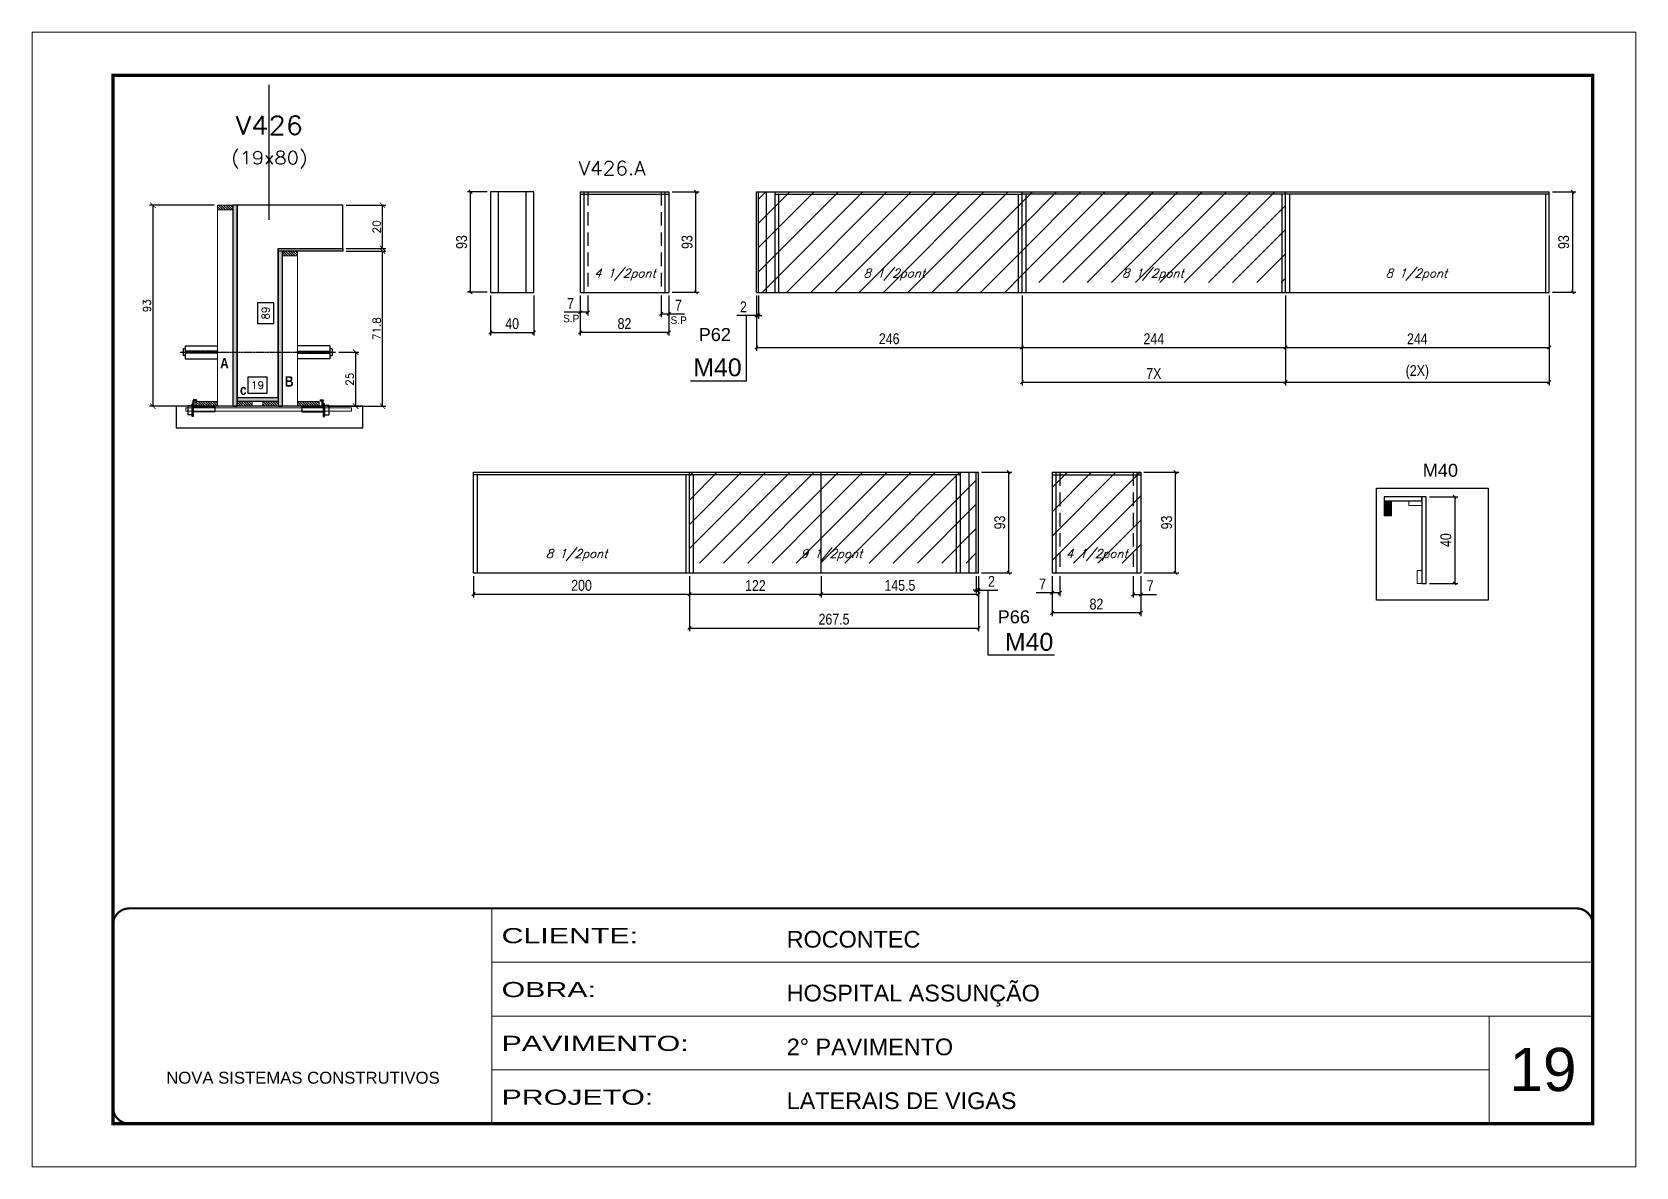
# Model space of a CAD drawing. Extents: x 137137 to 143418, y 10464 to 34486.
# Drawn here: x 140321 to 141806, y 28841 to 29891 of the extents above; entities that cross this region are included whole.
import ezdxf
from ezdxf.enums import TextEntityAlignment as Align

# ---------------------------------------------------------------- set-up
doc = ezdxf.new("R2010")
doc.units = 0
for name, pattern in [('CONTINUO', [0]), ('DASHED', [0.75, 0.5, -0.25]), ('HIDDEN', [0.375, 0.25, -0.125])]:
    doc.linetypes.add(name, pattern=pattern)
for name, color, linetype in [('5', 5, 'Continuous'), ('barrote', 251, 'Continuous'), ('COTA', 241, 'Continuous'), ('Cota Seção (2x)', 4, 'Continuous'), ('detalhes', 4, 'Continuous'), ('NOMENCLATURA', 7, 'Continuous'), ('Painéis', 200, 'Continuous'), ('presilha', 1, 'Continuous'), ('Reaproveitamento', 251, 'Continuous'), ('SARR_2.2x7', 40, 'Continuous'), ('SARR_3.5x7', 81, 'Continuous'), ('TENSOR', 3, 'Continuous'), ('texto', 7, 'Continuous'), ('Texto de Titulo', 7, 'Continuous'), ('Texto Qtd Sarr', 242, 'Continuous')]:
    doc.layers.add(name, color=color, linetype=linetype)
for name, color, linetype, lineweight in [('CARIMBO', 255, 'Continuous', 9), ('CONCRETO', 251, 'Continuous', 25), ('Folhas', 255, 'Continuous', 9), ('Hachura', 251, 'Continuous', 9), ('Madeira', 126, 'Continuous', 18), ('Sarr 2.2x7', 40, 'Continuous', 9), ('SARRAFO DE PRESSAO', 251, 'DASHED', 9), ('SCO-___-LAJ', 2, 'Continuous', 0), ('Texto Seção', 7, 'Continuous', 15)]:
    doc.layers.add(name, color=color, linetype=linetype, lineweight=lineweight)
doc.styles.add('ARIAL', font='arial.ttf')
doc.styles.add('COTA TECNICA', font='techl___.ttf', dxfattribs={"height": 10})
doc.styles.add('REGUA-120', font='ROMANS.shx', dxfattribs={"height": 15})
doc.styles.add('Romans', font='romans.shx')
doc.styles.add('ROMAS860', font='ROMAS860.SHX')
doc.styles.get("Standard").update_dxf_attribs({"font": 'arial.ttf'})
doc.styles.add('TECNICA', font='techb___.ttf', dxfattribs={"height": 10})
doc.styles.add('Tecnologia', font='')
doc.styles.get('Tecnologia').set_extended_font_data('Forgotten Futurist')
doc.dimstyles.new('Cota Seção (2x)', dxfattribs={"dimtxt": 7, "dimasz": 5, "dimexe": 3, "dimexo": 3, "dimgap": 2, "dimtad": 3, "dimdec": 1, "dimlfac": 0.5, "dimzin": 12, "dimdsep": 46, "dimtxsty": 'Romans', "dimblk": 'ARCHTICK', "dimcen": 0, "dimclrd": 4, "dimclre": 4, "dimclrt": 1, "dimadec": 1, "dimazin": 3, "dimtfac": 1, "dimtdec": 1, "dimtmove": 0, "dimatfit": 3, "dimldrblk": 'OBLIQUE', "dimfxl": 1, "dimtolj": 1, "dimtzin": 12, "dimarcsym": 0})
doc.dimstyles.new('Cota Seção interna', dxfattribs={"dimtxt": 7, "dimasz": 6, "dimexe": 0.18, "dimexo": 2, "dimgap": -4, "dimtad": 3, "dimdec": 1, "dimlfac": 0.5, "dimzin": 12, "dimdsep": 46, "dimtxsty": 'Romans', "dimblk": 'ARCHTICK', "dimcen": 0.09, "dimse1": 1, "dimse2": 1, "dimsd1": 1, "dimsd2": 1, "dimclrd": 180, "dimclre": 5, "dimclrt": 1, "dimadec": 0, "dimazin": 3, "dimtfac": 1, "dimtdec": 1, "dimtofl": 0, "dimtmove": 0, "dimatfit": 3, "dimldrblk": 'ARCHTICK', "dimfxl": 1, "dimtolj": 1, "dimtzin": 0, "dimarcsym": 0})
doc.dimstyles.new('PAINEL', dxfattribs={"dimtxt": 10, "dimasz": 3, "dimexe": 3, "dimexo": 3, "dimgap": 3, "dimtad": 1, "dimdec": 1, "dimzin": 12, "dimdsep": 46, "dimtxsty": 'COTA TECNICA', "dimblk1": 'OBLIQUE', "dimblk2": 'OBLIQUE', "dimsah": 1, "dimcen": 0.9, "dimclrd": 4, "dimclre": 4, "dimclrt": 240, "dimadec": 1, "dimazin": 3, "dimtfac": 1, "dimtdec": 1, "dimtmove": 0, "dimatfit": 3, "dimfxl": 1, "dimtolj": 1, "dimtzin": 12, "dimarcsym": 0})
pattern_1 = [(45, (1585, -4e-12), (-11.2253202, 11.2253202), [])]
pattern_2 = [(45, (1822.164, -4e-12), (-11.2253202, 11.2253202), [])]

msp = doc.modelspace()

# ---------------------------------------------------------------- texts
at = {"layer": '5', "linetype": 'Continuous'}
for s, p in [('P62', (140938.04, 29605.62)), ('P66', (141214.87, 29344.45))]:
    msp.add_text(s, height=12, rotation=0.00004, dxfattribs=at).set_placement(p)
at = {"layer": '5', "color": 7, "linetype": 'Continuous'}
msp.add_text('M40', height=12, rotation=359.99996, dxfattribs=at).set_placement((141608.46, 29480.01))
at = {"layer": 'CARIMBO', "style": 'ARIAL'}
msp.add_text('19', height=40, dxfattribs=at).set_placement((141688.65, 28911.62))
at = {"layer": 'detalhes', "style": 'TECNICA'}
for s, p in [('A', (140494.94, 29580.32)), ('B', (140554.9, 29563.48)), ('c', (140513.26, 29555.78))]:
    msp.add_text(s, height=9.6, rotation=360, dxfattribs=at).set_placement(p)
at = {"layer": 'NOMENCLATURA', "linetype": 'Continuous'}
for rotation, p in [(360, (140932.97, 29573.06)), (0, (141221.49, 29319.03))]:
    msp.add_text('M40', height=16.5, rotation=rotation, dxfattribs=at).set_placement(p)
at = {"layer": 'texto', "color": 2, "char_height": 8, "attachment_point": 5, "style": 'Romans'}
for s, insert in [('{\\Q19;\\C256;4 1/2pont}', (140869.65, 29667.11)), ('{\\Q19;\\C256;8 1/2pont}', (141119.03, 29667.11)), ('{\\Q19;\\C256;8 1/2pont}', (141358.52, 29667.11)), ('{\\Q19;\\C256;8 1/2pont}', (141602.52, 29667.11)), ('{\\Q19;\\C256;8 1/2pont}', (140824.9, 29407.61)), ('{\\Q19;\\C256;9 1/2pont}', (141060.93, 29407.61)), ('{\\Q19;\\C256;4 1/2pont}', (141306.61, 29407.61))]:
    msp.add_mtext(s, dxfattribs=dict(at, insert=insert))
at = {"layer": 'texto', "color": 4, "char_height": 7, "attachment_point": 5, "style": 'ROMAS860'}
for insert in [(140820, 29626.39), (140919.47, 29624.89)]:
    msp.add_mtext('S.P', dxfattribs=dict(at, insert=insert))
at = {"layer": 'Texto Seção', "style": 'REGUA-120', "width": 1.05}
msp.add_text('V426.A', height=13, dxfattribs=at).set_placement((140826.83, 29759.15))

# ---------------------------------------------------------------- blocks, each defined once
blk = doc.blocks.new('9999999999')
at = {"color": 30, "linetype": 'CONTINUO'}
for p, q in [((98564.6, 34230.2), (98564.6, 34429.4)), ((98564.6, 34379.6), (99584, 34379.6)), ((98564.6, 34329.8), (99488, 34329.8)), ((99584, 34329.8), (99488, 34329.8)), ((99488, 34329.8), (99488, 34230.2)), ((98564.6, 34280), (99488, 34280))]:
    blk.add_line(p, q, dxfattribs=at)
at = {"color": 30, "linetype": 'CONTINUO', "const_width": 2}
blk.add_lwpolyline([(99584, 34230.2), (99584, 34414.4, 0.414214), (99569, 34429.4), (98229, 34429.4, 0.414214), (98214, 34414.4), (98214, 34245.2, 0.414214), (98229, 34230.2), (99584, 34230.2)], format="xyb", dxfattribs=at)
at = {"layer": 'Folhas'}
blk.add_lwpolyline([(98139, 34190.2), (99624, 34190.2), (99624, 35240.2), (98139, 35240.2)], close=True, dxfattribs=at)
at = {"layer": 'Folhas', "color": 30, "const_width": 3}
blk.add_lwpolyline([(98214, 34230.2), (99584, 34230.2), (99584, 35200.2), (98214, 35200.2)], close=True, dxfattribs=at)
at = {"color": 7, "linetype": 'Continuous', "ltscale": 5, "style": 'ARIAL'}
for s, height, p in [('ROCONTEC', 15.48, (98837.7, 34393.1)), ('HOSPITAL ASSUNÇÃO', 15.483, (98837.7, 34343.3)), ('2° PAVIMENTO', 15.483, (98837.7, 34293.5)), ('NOVA SISTEMAS CONSTRUTIVOS', 11.059, (98263.2, 34267.2)), ('LATERAIS DE VIGAS', 15.483, (98837.7, 34243.7))]:
    blk.add_text(s, height=height, dxfattribs=at).set_placement(p)
at = {"layer": 'Folhas', "color": 7, "style": 'Tecnologia', "width": 1.5}
for s, p in [('CLIENTE:', (98573.7, 34397.2)), ('OBRA:', (98573.7, 34347.3)), ('PAVIMENTO:', (98573.7, 34297.5)), ('PROJETO:', (98573.7, 34247.7))]:
    blk.add_text(s, height=14, dxfattribs=at).set_placement(p)
blk = doc.blocks.new('_Oblique')
at = {"color": 0, "linetype": 'ByBlock', "lineweight": -2}
blk.add_line((-0.5, -0.5), (0.5, 0.5), dxfattribs=at)
blk = doc.blocks.new('*D90')
at = {"layer": 'COTA', "color": 4, "lineweight": -2, "ltscale": 25, "transparency": 16777216}
for p, q in [((140991.4, 29647.7), (140991.4, 29596.6)), ((141237.4, 29647.7), (141237.4, 29596.6)), ((140991.4, 29599.6), (141237.4, 29599.6))]:
    blk.add_line(p, q, dxfattribs=at)
at = {"layer": 'Defpoints', "color": 0, "ltscale": 25, "transparency": 16777216}
for p in [(140991.4, 29650.7), (141237.4, 29650.7), (141237.4, 29599.6)]:
    blk.add_point(p, dxfattribs=at)
at = {"layer": 'COTA', "color": 4, "lineweight": -2, "ltscale": 25, "transparency": 16777216, "xscale": 3, "yscale": 3, "zscale": 3, "rotation": 180}
blk.add_blockref('_Oblique', (140991.4, 29599.6), dxfattribs=at)
at = {"layer": 'COTA', "color": 4, "lineweight": -2, "ltscale": 25, "transparency": 16777216, "xscale": 3, "yscale": 3, "zscale": 3}
blk.add_blockref('_Oblique', (141237.4, 29599.6), dxfattribs=at)
at = {"layer": 'COTA', "color": 240, "ltscale": 25, "transparency": 16777216, "insert": (141114.4, 29607.7), "char_height": 10, "attachment_point": 5, "style": 'COTA TECNICA'}
blk.add_mtext('\\A1;246', dxfattribs=at)
blk = doc.blocks.new('*D91')
at = {"layer": 'COTA', "color": 4, "lineweight": -2, "ltscale": 25, "transparency": 16777216}
for p, q in [((141237.4, 29647.7), (141237.4, 29596.6)), ((141481.4, 29647.7), (141481.4, 29596.6)), ((141237.4, 29599.6), (141481.4, 29599.6))]:
    blk.add_line(p, q, dxfattribs=at)
at = {"layer": 'Defpoints', "color": 0, "ltscale": 25, "transparency": 16777216}
for p in [(141237.4, 29650.7), (141481.4, 29650.7), (141481.4, 29599.6)]:
    blk.add_point(p, dxfattribs=at)
at = {"layer": 'COTA', "color": 4, "lineweight": -2, "ltscale": 25, "transparency": 16777216, "xscale": 3, "yscale": 3, "zscale": 3, "rotation": 180}
blk.add_blockref('_Oblique', (141237.4, 29599.6), dxfattribs=at)
at = {"layer": 'COTA', "color": 4, "lineweight": -2, "ltscale": 25, "transparency": 16777216, "xscale": 3, "yscale": 3, "zscale": 3}
blk.add_blockref('_Oblique', (141481.4, 29599.6), dxfattribs=at)
at = {"layer": 'COTA', "color": 240, "ltscale": 25, "transparency": 16777216, "insert": (141359.4, 29607.7), "char_height": 10, "attachment_point": 5, "style": 'COTA TECNICA'}
blk.add_mtext('\\A1;244', dxfattribs=at)
blk = doc.blocks.new('*D92')
at = {"layer": 'COTA', "color": 4, "lineweight": -2, "ltscale": 25, "transparency": 16777216}
for p, q in [((141200, 29484.2), (141228, 29484.2)), ((141225, 29484.2), (141225, 29391.2)), ((141200, 29391.2), (141228, 29391.2))]:
    blk.add_line(p, q, dxfattribs=at)
at = {"layer": 'Defpoints', "color": 0, "ltscale": 25, "transparency": 16777216}
for p in [(141197, 29484.2), (141197, 29391.2), (141225, 29391.2)]:
    blk.add_point(p, dxfattribs=at)
at = {"layer": 'COTA', "color": 4, "lineweight": -2, "ltscale": 25, "transparency": 16777216, "xscale": 3, "yscale": 3, "zscale": 3}
for p, rotation in [((141225, 29484.2), 90), ((141225, 29391.2), 270)]:
    blk.add_blockref('_Oblique', p, dxfattribs=dict(at, rotation=rotation))
at = {"layer": 'COTA', "color": 240, "ltscale": 25, "transparency": 16777216, "insert": (141216.8, 29437.7), "char_height": 10, "attachment_point": 5, "rotation": 90, "style": 'COTA TECNICA'}
blk.add_mtext('\\A1;93', dxfattribs=at)
blk = doc.blocks.new('*D89')
at = {"layer": 'COTA', "color": 4, "lineweight": -2, "ltscale": 25, "transparency": 16777216}
for p, q in [((141237.4, 29647.7), (141237.4, 29564.6)), ((141481.4, 29647.7), (141481.4, 29564.6)), ((141237.4, 29567.6), (141481.4, 29567.6))]:
    blk.add_line(p, q, dxfattribs=at)
at = {"layer": 'Defpoints', "color": 0, "ltscale": 25, "transparency": 16777216}
for p in [(141237.4, 29650.7), (141481.4, 29650.7), (141481.4, 29567.6)]:
    blk.add_point(p, dxfattribs=at)
at = {"layer": 'COTA', "color": 4, "lineweight": -2, "ltscale": 25, "transparency": 16777216, "xscale": 3, "yscale": 3, "zscale": 3, "rotation": 180}
blk.add_blockref('_Oblique', (141237.4, 29567.6), dxfattribs=at)
at = {"layer": 'COTA', "color": 4, "lineweight": -2, "ltscale": 25, "transparency": 16777216, "xscale": 3, "yscale": 3, "zscale": 3}
blk.add_blockref('_Oblique', (141481.4, 29567.6), dxfattribs=at)
at = {"layer": 'COTA', "color": 240, "ltscale": 25, "transparency": 16777216, "insert": (141359.4, 29575.6), "char_height": 10, "attachment_point": 5, "style": 'COTA TECNICA'}
blk.add_mtext('\\A1;7X', dxfattribs=at)
blk = doc.blocks.new('*D93')
at = {"layer": 'COTA', "color": 4, "lineweight": -2, "ltscale": 25, "transparency": 16777216}
for p, q in [((140929.5, 29388.2), (140929.5, 29337.1)), ((141197, 29388.2), (141197, 29337.1)), ((140929.5, 29340.1), (141197, 29340.1))]:
    blk.add_line(p, q, dxfattribs=at)
at = {"layer": 'Defpoints', "color": 0, "ltscale": 25, "transparency": 16777216}
for p in [(140929.5, 29391.2), (141197, 29391.2), (141197, 29340.1)]:
    blk.add_point(p, dxfattribs=at)
at = {"layer": 'COTA', "color": 4, "lineweight": -2, "ltscale": 25, "transparency": 16777216, "xscale": 3, "yscale": 3, "zscale": 3, "rotation": 180}
blk.add_blockref('_Oblique', (140929.5, 29340.1), dxfattribs=at)
at = {"layer": 'COTA', "color": 4, "lineweight": -2, "ltscale": 25, "transparency": 16777216, "xscale": 3, "yscale": 3, "zscale": 3}
blk.add_blockref('_Oblique', (141197, 29340.1), dxfattribs=at)
at = {"layer": 'COTA', "color": 240, "ltscale": 25, "transparency": 16777216, "insert": (141063.3, 29348.2), "char_height": 10, "attachment_point": 5, "style": 'COTA TECNICA'}
blk.add_mtext('\\A1;267.5', dxfattribs=at)
blk = doc.blocks.new('*D94')
at = {"layer": 'COTA', "color": 4, "lineweight": -2, "ltscale": 25, "transparency": 16777216}
for p, q in [((140929.5, 29388.2), (140929.5, 29368.4)), ((141051.5, 29388.2), (141051.5, 29368.4)), ((140929.5, 29371.4), (141051.5, 29371.4))]:
    blk.add_line(p, q, dxfattribs=at)
at = {"layer": 'Defpoints', "color": 0, "ltscale": 25, "transparency": 16777216}
for p in [(140929.5, 29391.2), (141051.5, 29391.2), (141051.5, 29371.4)]:
    blk.add_point(p, dxfattribs=at)
at = {"layer": 'COTA', "color": 4, "lineweight": -2, "ltscale": 25, "transparency": 16777216, "xscale": 3, "yscale": 3, "zscale": 3, "rotation": 180}
blk.add_blockref('_Oblique', (140929.5, 29371.4), dxfattribs=at)
at = {"layer": 'COTA', "color": 4, "lineweight": -2, "ltscale": 25, "transparency": 16777216, "xscale": 3, "yscale": 3, "zscale": 3}
blk.add_blockref('_Oblique', (141051.5, 29371.4), dxfattribs=at)
at = {"layer": 'COTA', "color": 240, "ltscale": 25, "transparency": 16777216, "insert": (140990.5, 29379.4), "char_height": 10, "attachment_point": 5, "style": 'COTA TECNICA'}
blk.add_mtext('\\A1;122', dxfattribs=at)
blk = doc.blocks.new('*D95')
at = {"layer": 'COTA', "color": 4, "lineweight": -2, "ltscale": 25, "transparency": 16777216}
for p, q in [((141051.5, 29388.2), (141051.5, 29368.4)), ((141197, 29388.2), (141197, 29368.4)), ((141051.5, 29371.4), (141197, 29371.4))]:
    blk.add_line(p, q, dxfattribs=at)
at = {"layer": 'Defpoints', "color": 0, "ltscale": 25, "transparency": 16777216}
for p in [(141051.5, 29391.2), (141197, 29391.2), (141197, 29371.4)]:
    blk.add_point(p, dxfattribs=at)
at = {"layer": 'COTA', "color": 4, "lineweight": -2, "ltscale": 25, "transparency": 16777216, "xscale": 3, "yscale": 3, "zscale": 3, "rotation": 180}
blk.add_blockref('_Oblique', (141051.5, 29371.4), dxfattribs=at)
at = {"layer": 'COTA', "color": 4, "lineweight": -2, "ltscale": 25, "transparency": 16777216, "xscale": 3, "yscale": 3, "zscale": 3}
blk.add_blockref('_Oblique', (141197, 29371.4), dxfattribs=at)
at = {"layer": 'COTA', "color": 240, "ltscale": 25, "transparency": 16777216, "insert": (141124.3, 29379.5), "char_height": 10, "attachment_point": 5, "style": 'COTA TECNICA'}
blk.add_mtext('\\A1;145.5', dxfattribs=at)
blk = doc.blocks.new('titulo1')
at = {"layer": 'Defpoints', "color": 252, "linetype": 'HIDDEN', "ltscale": 2}
blk.add_line((0, 0), (0, 125), dxfattribs=at)
at = {"layer": 'Defpoints', "style": 'Romans', "oblique": 15}
blk.add_attdef('FOLHA', text='', height=10, dxfattribs=at).set_placement((0, 15.6), align=Align.MIDDLE_CENTER)
at = {"layer": 'Texto Qtd Sarr', "color": 3, "style": 'Romans', "oblique": 15}
for tag, height, p in [('TITULO', 17, (0, 71.4)), ('SEÇÃO', 12, (0, 41.5))]:
    blk.add_attdef(tag, text='', height=height, dxfattribs=at).set_placement(p, align=Align.MIDDLE_CENTER)
blk = doc.blocks.new('_ArchTick')
at = {"color": 0, "linetype": 'ByBlock', "const_width": 0.15}
blk.add_lwpolyline([(-0.5, -0.5), (0.5, 0.5)], dxfattribs=at)
blk = doc.blocks.new('*D96')
at = {"layer": 'COTA', "color": 4, "lineweight": -2, "transparency": 16777216}
for p, q in [((140611.5, 29688.9), (140648.3, 29688.9)), ((140645.3, 29545.3), (140645.3, 29688.9)), ((140593.9, 29545.3), (140648.3, 29545.3))]:
    blk.add_line(p, q, dxfattribs=at)
at = {"layer": 'Defpoints', "color": 0, "transparency": 16777216}
for p in [(140608.5, 29688.9), (140645.3, 29688.9), (140590.9, 29545.3)]:
    blk.add_point(p, dxfattribs=at)
at = {"layer": 'COTA', "color": 4, "lineweight": -2, "transparency": 16777216, "xscale": 5, "yscale": 5, "zscale": 5}
for p, rotation in [((140645.3, 29688.9), 90), ((140645.3, 29545.3), 270)]:
    blk.add_blockref('_ArchTick', p, dxfattribs=dict(at, rotation=rotation))
at = {"layer": 'COTA', "color": 1, "transparency": 16777216, "insert": (140639.8, 29617.1), "char_height": 7, "attachment_point": 5, "rotation": 90, "style": 'Romans'}
blk.add_mtext('\\A1;71.8', dxfattribs=at)
blk = doc.blocks.new('*D97')
at = {"layer": 'COTA', "color": 4, "lineweight": -2, "transparency": 16777216}
for p, q in [((140611.5, 29731.3), (140648.3, 29731.3)), ((140645.3, 29691.3), (140645.3, 29731.3)), ((140611.5, 29691.3), (140648.3, 29691.3))]:
    blk.add_line(p, q, dxfattribs=at)
at = {"layer": 'Defpoints', "color": 0, "transparency": 16777216}
for p in [(140608.5, 29731.3), (140645.3, 29731.3), (140608.5, 29691.3)]:
    blk.add_point(p, dxfattribs=at)
at = {"layer": 'COTA', "color": 4, "lineweight": -2, "transparency": 16777216, "xscale": 5, "yscale": 5, "zscale": 5}
for p, rotation in [((140645.3, 29731.3), 90), ((140645.3, 29691.3), 270)]:
    blk.add_blockref('_ArchTick', p, dxfattribs=dict(at, rotation=rotation))
at = {"layer": 'COTA', "color": 1, "transparency": 16777216, "insert": (140639.8, 29711.3), "char_height": 7, "attachment_point": 5, "rotation": 90, "style": 'Romans'}
blk.add_mtext('\\A1;20', dxfattribs=at)
blk = doc.blocks.new('*D98')
at = {"layer": 'Cota Seção (2x)', "color": 180, "lineweight": -2, "transparency": 16777216}
for p, q in [((140544.5, 29641), (140529.5, 29641)), ((140529.5, 29641), (140529.5, 29622)), ((140544.5, 29622), (140544.5, 29641)), ((140529.5, 29622), (140544.5, 29622))]:
    blk.add_line(p, q, dxfattribs=at)
at = {"layer": 'Defpoints', "color": 0, "transparency": 16777216}
for p in [(140548.5, 29731.3), (140548.5, 29731.3), (140548.5, 29553.3)]:
    blk.add_point(p, dxfattribs=at)
at = {"layer": 'Cota Seção (2x)', "color": 1, "transparency": 16777216, "insert": (140537, 29631.5), "char_height": 7, "attachment_point": 5, "rotation": 90, "style": 'Romans'}
blk.add_mtext('\\A1;89', dxfattribs=at)
blk = doc.blocks.new('PRESILHA METÁLICA 1')
at = {"layer": 'presilha'}
for p, q in [((0, 13), (6, 13)), ((0, 13), (0, 0)), ((6, 0), (0, 0)), ((6, 15.5), (7.5, 15.5)), ((6, -2.5), (6, 15.5)), ((6, 13), (6, 0)), ((7.5, 10.6), (7.5, 19.9)), ((7.5, 15.5), (7.5, -2.5)), ((37.5, 4.1), (7.5, 4.1)), ((12, 21), (8.6, 21)), ((9, 11.6), (9, 18.9)), ((12, 19.5), (9.6, 19.5)), ((37.5, 11), (9.6, 11)), ((12, 21), (12, 19.5)), ((37.5, 11), (37.5, 4.1)), ((7.5, -2.5), (6, -2.5))]:
    blk.add_line(p, q, dxfattribs=at)
for centre, radius, start, end in [((8.6, 19.9), 1.14, 90, 180), ((9.6, 18.9), 0.57, 90, 180), ((9.6, 11.6), 0.57, 180, 270)]:
    blk.add_arc(centre, radius, start, end, dxfattribs=at)
blk = doc.blocks.new('*D99')
at = {"layer": 'Cota Seção (2x)', "color": 180, "lineweight": -2, "transparency": 16777216}
for p, q in [((140538.5, 29572.3), (140520.5, 29572.3)), ((140520.5, 29572.3), (140520.5, 29557.3)), ((140538.5, 29557.3), (140538.5, 29572.3)), ((140520.5, 29557.3), (140538.5, 29557.3))]:
    blk.add_line(p, q, dxfattribs=at)
at = {"layer": 'Defpoints', "color": 0, "transparency": 16777216}
for p in [(140548.5, 29553.3), (140510.5, 29545.3), (140548.5, 29545.3)]:
    blk.add_point(p, dxfattribs=at)
at = {"layer": 'Cota Seção (2x)', "color": 1, "transparency": 16777216, "insert": (140529.5, 29564.8), "char_height": 7, "attachment_point": 5, "style": 'Romans'}
blk.add_mtext('\\A1;19', dxfattribs=at)
blk = doc.blocks.new('*D100')
at = {"layer": 'COTA', "color": 4, "lineweight": -2, "transparency": 16777216}
for p, q in [((140489.5, 29731.3), (140429.6, 29731.3)), ((140432.6, 29731.3), (140432.6, 29545.3)), ((140489.5, 29545.3), (140429.6, 29545.3))]:
    blk.add_line(p, q, dxfattribs=at)
at = {"layer": 'Defpoints', "color": 0, "transparency": 16777216}
for p in [(140492.5, 29731.3), (140432.6, 29545.3), (140492.5, 29545.3)]:
    blk.add_point(p, dxfattribs=at)
at = {"layer": 'COTA', "color": 4, "lineweight": -2, "transparency": 16777216, "xscale": 5, "yscale": 5, "zscale": 5}
for p, rotation in [((140432.6, 29731.3), 90), ((140432.6, 29545.3), 270)]:
    blk.add_blockref('_ArchTick', p, dxfattribs=dict(at, rotation=rotation))
at = {"layer": 'COTA', "color": 1, "transparency": 16777216, "insert": (140427.1, 29638.3), "char_height": 7, "attachment_point": 5, "rotation": 90, "style": 'Romans'}
blk.add_mtext('\\A1;93', dxfattribs=at)
blk = doc.blocks.new('*D101')
at = {"layer": 'COTA', "color": 4, "lineweight": -2, "transparency": 16777216}
for p, q in [((140604.8, 29595.3), (140623.4, 29595.3)), ((140620.4, 29595.3), (140620.4, 29545.3)), ((140604.8, 29545.3), (140623.4, 29545.3))]:
    blk.add_line(p, q, dxfattribs=at)
at = {"layer": 'Defpoints', "color": 0, "transparency": 16777216}
for p in [(140601.8, 29595.3), (140601.8, 29545.3), (140620.4, 29545.3)]:
    blk.add_point(p, dxfattribs=at)
at = {"layer": 'COTA', "color": 4, "lineweight": -2, "transparency": 16777216, "xscale": 5, "yscale": 5, "zscale": 5}
for p, rotation in [((140620.4, 29595.3), 90), ((140620.4, 29545.3), 270)]:
    blk.add_blockref('_ArchTick', p, dxfattribs=dict(at, rotation=rotation))
at = {"layer": 'COTA', "color": 1, "transparency": 16777216, "insert": (140614.9, 29570.3), "char_height": 7, "attachment_point": 5, "rotation": 90, "style": 'Romans'}
blk.add_mtext('\\A1;25', dxfattribs=at)
blk = doc.blocks.new('*D171')
at = {"layer": 'COTA', "color": 4, "lineweight": -2, "ltscale": 25, "transparency": 16777216}
for p, q in [((141195, 29388.2), (141195, 29372.2)), ((141197, 29388.2), (141197, 29372.2)), ((141195, 29375.2), (141192, 29375.2)), ((141195, 29375.2), (141197, 29375.2)), ((141197, 29375.2), (141215.1, 29375.2))]:
    blk.add_line(p, q, dxfattribs=at)
at = {"layer": 'Defpoints', "color": 0, "ltscale": 25, "transparency": 16777216}
for p in [(141195, 29391.2), (141197, 29391.2), (141197, 29375.2)]:
    blk.add_point(p, dxfattribs=at)
at = {"layer": 'COTA', "color": 4, "lineweight": -2, "ltscale": 25, "transparency": 16777216, "xscale": 3, "yscale": 3, "zscale": 3}
blk.add_blockref('_Oblique', (141195, 29375.2), dxfattribs=at)
at = {"layer": 'COTA', "color": 4, "lineweight": -2, "ltscale": 25, "transparency": 16777216, "xscale": 3, "yscale": 3, "zscale": 3, "rotation": 180}
blk.add_blockref('_Oblique', (141197, 29375.2), dxfattribs=at)
at = {"layer": 'COTA', "color": 240, "ltscale": 25, "transparency": 16777216, "insert": (141209.1, 29383.2), "char_height": 10, "attachment_point": 5, "style": 'COTA TECNICA'}
blk.add_mtext('\\A1;2', dxfattribs=at)
blk = doc.blocks.new('*D172')
at = {"layer": 'Defpoints', "color": 0, "linetype": 'ByBlock', "transparency": 16777216}
for p in [(141611.6, 29461.4), (141611.6, 29381.4), (141638, 29381.4)]:
    blk.add_point(p, dxfattribs=at)
at = {"layer": 'Sarr 2.2x7', "color": 4, "linetype": 'ByBlock', "lineweight": -2, "transparency": 16777216}
for p, q in [((141614.6, 29461.4), (141641, 29461.4)), ((141638, 29461.4), (141638, 29381.4)), ((141614.6, 29381.4), (141641, 29381.4))]:
    blk.add_line(p, q, dxfattribs=at)
at = {"layer": 'Sarr 2.2x7', "color": 4, "linetype": 'ByBlock', "lineweight": -2, "transparency": 16777216, "xscale": 3, "yscale": 3, "zscale": 3}
for p, rotation in [((141638, 29461.4), 90), ((141638, 29381.4), 270)]:
    blk.add_blockref('_Oblique', p, dxfattribs=dict(at, rotation=rotation))
at = {"layer": 'Sarr 2.2x7', "color": 240, "linetype": 'ByBlock', "transparency": 16777216, "insert": (141629.9, 29421.4), "char_height": 10, "attachment_point": 5, "rotation": 90, "style": 'COTA TECNICA'}
blk.add_mtext('\\A1;40', dxfattribs=at)
blk = doc.blocks.new('*D173')
at = {"layer": 'COTA', "color": 4, "lineweight": -2, "ltscale": 25, "transparency": 16777216}
for p, q in [((141340.3, 29388.2), (141340.3, 29368.2)), ((141347.3, 29388.2), (141347.3, 29368.2)), ((141340.3, 29371.2), (141347.3, 29371.2)), ((141347.3, 29371.2), (141362, 29371.2))]:
    blk.add_line(p, q, dxfattribs=at)
at = {"layer": 'Defpoints', "color": 0, "ltscale": 25, "transparency": 16777216}
for p in [(141340.3, 29391.2), (141347.3, 29391.2), (141347.3, 29371.2)]:
    blk.add_point(p, dxfattribs=at)
at = {"layer": 'COTA', "color": 4, "lineweight": -2, "ltscale": 25, "transparency": 16777216, "xscale": 3, "yscale": 3, "zscale": 3, "rotation": 180}
blk.add_blockref('_Oblique', (141340.3, 29371.2), dxfattribs=at)
at = {"layer": 'COTA', "color": 4, "lineweight": -2, "ltscale": 25, "transparency": 16777216, "xscale": 3, "yscale": 3, "zscale": 3}
blk.add_blockref('_Oblique', (141347.3, 29371.2), dxfattribs=at)
at = {"layer": 'COTA', "color": 240, "ltscale": 25, "transparency": 16777216, "insert": (141356.1, 29379.3), "char_height": 10, "attachment_point": 5, "style": 'COTA TECNICA'}
blk.add_mtext('\\A1;7', dxfattribs=at)
blk = doc.blocks.new('*D174')
at = {"layer": 'COTA', "color": 4, "lineweight": -2, "ltscale": 25, "transparency": 16777216}
for p, q in [((141265.3, 29388.2), (141265.3, 29369.7)), ((141272.3, 29388.2), (141272.3, 29369.7)), ((141265.3, 29372.7), (141250.5, 29372.7)), ((141272.3, 29372.7), (141265.3, 29372.7))]:
    blk.add_line(p, q, dxfattribs=at)
at = {"layer": 'Defpoints', "color": 0, "ltscale": 25, "transparency": 16777216}
for p in [(141265.3, 29391.2), (141272.3, 29391.2), (141265.3, 29372.7)]:
    blk.add_point(p, dxfattribs=at)
at = {"layer": 'COTA', "color": 4, "lineweight": -2, "ltscale": 25, "transparency": 16777216, "xscale": 3, "yscale": 3, "zscale": 3, "rotation": 180}
blk.add_blockref('_Oblique', (141265.3, 29372.7), dxfattribs=at)
at = {"layer": 'COTA', "color": 4, "lineweight": -2, "ltscale": 25, "transparency": 16777216, "xscale": 3, "yscale": 3, "zscale": 3}
blk.add_blockref('_Oblique', (141272.3, 29372.7), dxfattribs=at)
at = {"layer": 'COTA', "color": 240, "ltscale": 25, "transparency": 16777216, "insert": (141256.4, 29380.8), "char_height": 10, "attachment_point": 5, "style": 'COTA TECNICA'}
blk.add_mtext('\\A1;7', dxfattribs=at)
blk = doc.blocks.new('*D175')
at = {"layer": 'COTA', "color": 4, "lineweight": -2, "ltscale": 25, "transparency": 16777216}
for p, q in [((141265.3, 29388.2), (141265.3, 29351.1)), ((141347.3, 29388.2), (141347.3, 29351.1)), ((141347.3, 29354.1), (141265.3, 29354.1))]:
    blk.add_line(p, q, dxfattribs=at)
at = {"layer": 'Defpoints', "color": 0, "ltscale": 25, "transparency": 16777216}
for p in [(141265.3, 29391.2), (141347.3, 29391.2), (141265.3, 29354.1)]:
    blk.add_point(p, dxfattribs=at)
at = {"layer": 'COTA', "color": 4, "lineweight": -2, "ltscale": 25, "transparency": 16777216, "xscale": 3, "yscale": 3, "zscale": 3, "rotation": 180}
blk.add_blockref('_Oblique', (141265.3, 29354.1), dxfattribs=at)
at = {"layer": 'COTA', "color": 4, "lineweight": -2, "ltscale": 25, "transparency": 16777216, "xscale": 3, "yscale": 3, "zscale": 3}
blk.add_blockref('_Oblique', (141347.3, 29354.1), dxfattribs=at)
at = {"layer": 'COTA', "color": 240, "ltscale": 25, "transparency": 16777216, "insert": (141306.3, 29362.2), "char_height": 10, "attachment_point": 5, "style": 'COTA TECNICA'}
blk.add_mtext('\\A1;82', dxfattribs=at)
blk = doc.blocks.new('*D176')
at = {"layer": 'COTA', "color": 4, "lineweight": -2, "ltscale": 25, "transparency": 16777216}
for p, q in [((141350.3, 29484.2), (141382.5, 29484.2)), ((141379.5, 29391.2), (141379.5, 29484.2)), ((141350.3, 29391.2), (141382.5, 29391.2))]:
    blk.add_line(p, q, dxfattribs=at)
at = {"layer": 'Defpoints', "color": 0, "ltscale": 25, "transparency": 16777216}
for p in [(141347.3, 29484.2), (141379.5, 29484.2), (141347.3, 29391.2)]:
    blk.add_point(p, dxfattribs=at)
at = {"layer": 'COTA', "color": 4, "lineweight": -2, "ltscale": 25, "transparency": 16777216, "xscale": 3, "yscale": 3, "zscale": 3}
for p, rotation in [((141379.5, 29484.2), 90), ((141379.5, 29391.2), 270)]:
    blk.add_blockref('_Oblique', p, dxfattribs=dict(at, rotation=rotation))
at = {"layer": 'COTA', "color": 240, "ltscale": 25, "transparency": 16777216, "insert": (141371.3, 29437.7), "char_height": 10, "attachment_point": 5, "rotation": 90, "style": 'COTA TECNICA'}
blk.add_mtext('\\A1;93', dxfattribs=at)
blk = doc.blocks.new('*D989')
at = {"layer": 'COTA', "color": 4, "lineweight": -2, "ltscale": 25, "transparency": 16777216}
for p, q in [((140903.3, 29647.7), (140903.3, 29627.7)), ((140910.3, 29647.7), (140910.3, 29627.7)), ((140903.3, 29630.7), (140910.3, 29630.7)), ((140910.3, 29630.7), (140925, 29630.7))]:
    blk.add_line(p, q, dxfattribs=at)
at = {"layer": 'Defpoints', "color": 0, "ltscale": 25, "transparency": 16777216}
for p in [(140903.3, 29650.7), (140910.3, 29650.7), (140910.3, 29630.7)]:
    blk.add_point(p, dxfattribs=at)
at = {"layer": 'COTA', "color": 4, "lineweight": -2, "ltscale": 25, "transparency": 16777216, "xscale": 3, "yscale": 3, "zscale": 3, "rotation": 180}
blk.add_blockref('_Oblique', (140903.3, 29630.7), dxfattribs=at)
at = {"layer": 'COTA', "color": 4, "lineweight": -2, "ltscale": 25, "transparency": 16777216, "xscale": 3, "yscale": 3, "zscale": 3}
blk.add_blockref('_Oblique', (140910.3, 29630.7), dxfattribs=at)
at = {"layer": 'COTA', "color": 240, "ltscale": 25, "transparency": 16777216, "insert": (140919.2, 29638.8), "char_height": 10, "attachment_point": 5, "style": 'COTA TECNICA'}
blk.add_mtext('\\A1;7', dxfattribs=at)
blk = doc.blocks.new('*D990')
at = {"layer": 'COTA', "color": 4, "lineweight": -2, "ltscale": 25, "transparency": 16777216}
for p, q in [((140828.3, 29647.7), (140828.3, 29629.2)), ((140835.3, 29647.7), (140835.3, 29629.2)), ((140828.3, 29632.2), (140813.6, 29632.2)), ((140835.3, 29632.2), (140828.3, 29632.2))]:
    blk.add_line(p, q, dxfattribs=at)
at = {"layer": 'Defpoints', "color": 0, "ltscale": 25, "transparency": 16777216}
for p in [(140828.3, 29650.7), (140835.3, 29650.7), (140828.3, 29632.2)]:
    blk.add_point(p, dxfattribs=at)
at = {"layer": 'COTA', "color": 4, "lineweight": -2, "ltscale": 25, "transparency": 16777216, "xscale": 3, "yscale": 3, "zscale": 3, "rotation": 180}
blk.add_blockref('_Oblique', (140828.3, 29632.2), dxfattribs=at)
at = {"layer": 'COTA', "color": 4, "lineweight": -2, "ltscale": 25, "transparency": 16777216, "xscale": 3, "yscale": 3, "zscale": 3}
blk.add_blockref('_Oblique', (140835.3, 29632.2), dxfattribs=at)
at = {"layer": 'COTA', "color": 240, "ltscale": 25, "transparency": 16777216, "insert": (140819.4, 29640.3), "char_height": 10, "attachment_point": 5, "style": 'COTA TECNICA'}
blk.add_mtext('\\A1;7', dxfattribs=at)
blk = doc.blocks.new('*D991')
at = {"layer": 'COTA', "color": 4, "lineweight": -2, "ltscale": 25, "transparency": 16777216}
for p, q in [((140828.3, 29647.7), (140828.3, 29610.6)), ((140910.3, 29647.7), (140910.3, 29610.6)), ((140910.3, 29613.6), (140828.3, 29613.6))]:
    blk.add_line(p, q, dxfattribs=at)
at = {"layer": 'Defpoints', "color": 0, "ltscale": 25, "transparency": 16777216}
for p in [(140828.3, 29650.7), (140910.3, 29650.7), (140828.3, 29613.6)]:
    blk.add_point(p, dxfattribs=at)
at = {"layer": 'COTA', "color": 4, "lineweight": -2, "ltscale": 25, "transparency": 16777216, "xscale": 3, "yscale": 3, "zscale": 3, "rotation": 180}
blk.add_blockref('_Oblique', (140828.3, 29613.6), dxfattribs=at)
at = {"layer": 'COTA', "color": 4, "lineweight": -2, "ltscale": 25, "transparency": 16777216, "xscale": 3, "yscale": 3, "zscale": 3}
blk.add_blockref('_Oblique', (140910.3, 29613.6), dxfattribs=at)
at = {"layer": 'COTA', "color": 240, "ltscale": 25, "transparency": 16777216, "insert": (140869.3, 29621.7), "char_height": 10, "attachment_point": 5, "style": 'COTA TECNICA'}
blk.add_mtext('\\A1;82', dxfattribs=at)
blk = doc.blocks.new('*D992')
at = {"layer": 'COTA', "color": 4, "lineweight": -2, "ltscale": 25, "transparency": 16777216}
for p, q in [((140913.3, 29743.7), (140938.5, 29743.7)), ((140935.5, 29650.7), (140935.5, 29743.7)), ((140913.3, 29650.7), (140938.5, 29650.7))]:
    blk.add_line(p, q, dxfattribs=at)
at = {"layer": 'Defpoints', "color": 0, "ltscale": 25, "transparency": 16777216}
for p in [(140910.3, 29743.7), (140935.5, 29743.7), (140910.3, 29650.7)]:
    blk.add_point(p, dxfattribs=at)
at = {"layer": 'COTA', "color": 4, "lineweight": -2, "ltscale": 25, "transparency": 16777216, "xscale": 3, "yscale": 3, "zscale": 3}
for p, rotation in [((140935.5, 29743.7), 90), ((140935.5, 29650.7), 270)]:
    blk.add_blockref('_Oblique', p, dxfattribs=dict(at, rotation=rotation))
at = {"layer": 'COTA', "color": 240, "ltscale": 25, "transparency": 16777216, "insert": (140927.3, 29697.2), "char_height": 10, "attachment_point": 5, "rotation": 90, "style": 'COTA TECNICA'}
blk.add_mtext('\\A1;93', dxfattribs=at)
blk = doc.blocks.new('*D993')
at = {"layer": 'COTA', "color": 4, "lineweight": -2, "ltscale": 25, "transparency": 16777216}
for p, q in [((140991.4, 29647.7), (140991.4, 29626.2)), ((140993.4, 29647.7), (140993.4, 29626.2)), ((140991.4, 29629.2), (140973.3, 29629.2)), ((140993.4, 29629.2), (140991.4, 29629.2)), ((140993.4, 29629.2), (140996.4, 29629.2))]:
    blk.add_line(p, q, dxfattribs=at)
at = {"layer": 'Defpoints', "color": 0, "ltscale": 25, "transparency": 16777216}
for p in [(140991.4, 29650.7), (140993.4, 29650.7), (140991.4, 29629.2)]:
    blk.add_point(p, dxfattribs=at)
at = {"layer": 'COTA', "color": 4, "lineweight": -2, "ltscale": 25, "transparency": 16777216, "xscale": 3, "yscale": 3, "zscale": 3}
blk.add_blockref('_Oblique', (140991.4, 29629.2), dxfattribs=at)
at = {"layer": 'COTA', "color": 4, "lineweight": -2, "ltscale": 25, "transparency": 16777216, "xscale": 3, "yscale": 3, "zscale": 3, "rotation": 180}
blk.add_blockref('_Oblique', (140993.4, 29629.2), dxfattribs=at)
at = {"layer": 'COTA', "color": 240, "ltscale": 25, "transparency": 16777216, "insert": (140979.4, 29637.2), "char_height": 10, "attachment_point": 5, "style": 'COTA TECNICA'}
blk.add_mtext('\\A1;2', dxfattribs=at)
blk = doc.blocks.new('*D994')
at = {"layer": 'COTA', "color": 4, "lineweight": -2, "ltscale": 25, "transparency": 16777216}
for p, q in [((141481.4, 29647.7), (141481.4, 29596.6)), ((141725.4, 29647.7), (141725.4, 29596.6)), ((141481.4, 29599.6), (141725.4, 29599.6))]:
    blk.add_line(p, q, dxfattribs=at)
at = {"layer": 'Defpoints', "color": 0, "ltscale": 25, "transparency": 16777216}
for p in [(141481.4, 29650.7), (141725.4, 29650.7), (141725.4, 29599.6)]:
    blk.add_point(p, dxfattribs=at)
at = {"layer": 'COTA', "color": 4, "lineweight": -2, "ltscale": 25, "transparency": 16777216, "xscale": 3, "yscale": 3, "zscale": 3, "rotation": 180}
blk.add_blockref('_Oblique', (141481.4, 29599.6), dxfattribs=at)
at = {"layer": 'COTA', "color": 4, "lineweight": -2, "ltscale": 25, "transparency": 16777216, "xscale": 3, "yscale": 3, "zscale": 3}
blk.add_blockref('_Oblique', (141725.4, 29599.6), dxfattribs=at)
at = {"layer": 'COTA', "color": 240, "ltscale": 25, "transparency": 16777216, "insert": (141603.4, 29607.7), "char_height": 10, "attachment_point": 5, "style": 'COTA TECNICA'}
blk.add_mtext('\\A1;244', dxfattribs=at)
blk = doc.blocks.new('*D995')
at = {"layer": 'COTA', "color": 4, "lineweight": -2, "ltscale": 25, "transparency": 16777216}
for p, q in [((141481.4, 29647.7), (141481.4, 29564.6)), ((141725.4, 29647.7), (141725.4, 29564.6)), ((141481.4, 29567.6), (141725.4, 29567.6))]:
    blk.add_line(p, q, dxfattribs=at)
at = {"layer": 'Defpoints', "color": 0, "ltscale": 25, "transparency": 16777216}
for p in [(141481.4, 29650.7), (141725.4, 29650.7), (141725.4, 29567.6)]:
    blk.add_point(p, dxfattribs=at)
at = {"layer": 'COTA', "color": 4, "lineweight": -2, "ltscale": 25, "transparency": 16777216, "xscale": 3, "yscale": 3, "zscale": 3, "rotation": 180}
blk.add_blockref('_Oblique', (141481.4, 29567.6), dxfattribs=at)
at = {"layer": 'COTA', "color": 4, "lineweight": -2, "ltscale": 25, "transparency": 16777216, "xscale": 3, "yscale": 3, "zscale": 3}
blk.add_blockref('_Oblique', (141725.4, 29567.6), dxfattribs=at)
at = {"layer": 'COTA', "color": 240, "ltscale": 25, "transparency": 16777216, "insert": (141603.4, 29576.8), "char_height": 10, "attachment_point": 5, "style": 'COTA TECNICA'}
blk.add_mtext('\\A1;(2X)', dxfattribs=at)
blk = doc.blocks.new('*D996')
at = {"layer": 'COTA', "color": 4, "lineweight": -2, "ltscale": 25, "transparency": 16777216}
for p, q in [((140729.5, 29388.2), (140729.5, 29368.4)), ((140929.5, 29388.2), (140929.5, 29368.4)), ((140729.5, 29371.4), (140929.5, 29371.4))]:
    blk.add_line(p, q, dxfattribs=at)
at = {"layer": 'Defpoints', "color": 0, "ltscale": 25, "transparency": 16777216}
for p in [(140729.5, 29391.2), (140929.5, 29391.2), (140929.5, 29371.4)]:
    blk.add_point(p, dxfattribs=at)
at = {"layer": 'COTA', "color": 4, "lineweight": -2, "ltscale": 25, "transparency": 16777216, "xscale": 3, "yscale": 3, "zscale": 3, "rotation": 180}
blk.add_blockref('_Oblique', (140729.5, 29371.4), dxfattribs=at)
at = {"layer": 'COTA', "color": 4, "lineweight": -2, "ltscale": 25, "transparency": 16777216, "xscale": 3, "yscale": 3, "zscale": 3}
blk.add_blockref('_Oblique', (140929.5, 29371.4), dxfattribs=at)
at = {"layer": 'COTA', "color": 240, "ltscale": 25, "transparency": 16777216, "insert": (140829.5, 29379.5), "char_height": 10, "attachment_point": 5, "style": 'COTA TECNICA'}
blk.add_mtext('\\A1;200', dxfattribs=at)
blk = doc.blocks.new('*D997')
at = {"layer": 'COTA', "color": 4, "lineweight": -2, "ltscale": 25, "transparency": 16777216}
for p, q in [((140745.3, 29647.7), (140745.3, 29610.6)), ((140785.3, 29647.7), (140785.3, 29610.6)), ((140745.3, 29613.6), (140785.3, 29613.6))]:
    blk.add_line(p, q, dxfattribs=at)
at = {"layer": 'Defpoints', "color": 0, "ltscale": 25, "transparency": 16777216}
for p in [(140745.3, 29650.7), (140785.3, 29650.7), (140785.3, 29613.6)]:
    blk.add_point(p, dxfattribs=at)
at = {"layer": 'COTA', "color": 4, "lineweight": -2, "ltscale": 25, "transparency": 16777216, "xscale": 3, "yscale": 3, "zscale": 3, "rotation": 180}
blk.add_blockref('_Oblique', (140745.3, 29613.6), dxfattribs=at)
at = {"layer": 'COTA', "color": 4, "lineweight": -2, "ltscale": 25, "transparency": 16777216, "xscale": 3, "yscale": 3, "zscale": 3}
blk.add_blockref('_Oblique', (140785.3, 29613.6), dxfattribs=at)
at = {"layer": 'COTA', "color": 240, "ltscale": 25, "transparency": 16777216, "insert": (140765.3, 29621.7), "char_height": 10, "attachment_point": 5, "style": 'COTA TECNICA'}
blk.add_mtext('\\A1;40', dxfattribs=at)
blk = doc.blocks.new('*D998')
at = {"layer": 'COTA', "color": 4, "lineweight": -2, "ltscale": 25, "transparency": 16777216}
for p, q in [((140742.3, 29743.7), (140723.8, 29743.7)), ((140726.8, 29650.7), (140726.8, 29743.7)), ((140742.3, 29650.7), (140723.8, 29650.7))]:
    blk.add_line(p, q, dxfattribs=at)
at = {"layer": 'Defpoints', "color": 0, "ltscale": 25, "transparency": 16777216}
for p in [(140726.8, 29743.7), (140745.3, 29743.7), (140745.3, 29650.7)]:
    blk.add_point(p, dxfattribs=at)
at = {"layer": 'COTA', "color": 4, "lineweight": -2, "ltscale": 25, "transparency": 16777216, "xscale": 3, "yscale": 3, "zscale": 3}
for p, rotation in [((140726.8, 29743.7), 90), ((140726.8, 29650.7), 270)]:
    blk.add_blockref('_Oblique', p, dxfattribs=dict(at, rotation=rotation))
at = {"layer": 'COTA', "color": 240, "ltscale": 25, "transparency": 16777216, "insert": (140718.5, 29697.2), "char_height": 10, "attachment_point": 5, "rotation": 90, "style": 'COTA TECNICA'}
blk.add_mtext('\\A1;93', dxfattribs=at)
blk = doc.blocks.new('*D999')
at = {"layer": 'COTA', "color": 4, "lineweight": -2, "ltscale": 25, "transparency": 16777216}
for p, q in [((141728.4, 29743.7), (141750.2, 29743.7)), ((141747.2, 29743.7), (141747.2, 29650.7)), ((141728.4, 29650.7), (141750.2, 29650.7))]:
    blk.add_line(p, q, dxfattribs=at)
at = {"layer": 'Defpoints', "color": 0, "ltscale": 25, "transparency": 16777216}
for p in [(141725.4, 29743.7), (141725.4, 29650.7), (141747.2, 29650.7)]:
    blk.add_point(p, dxfattribs=at)
at = {"layer": 'COTA', "color": 4, "lineweight": -2, "ltscale": 25, "transparency": 16777216, "xscale": 3, "yscale": 3, "zscale": 3}
for p, rotation in [((141747.2, 29743.7), 90), ((141747.2, 29650.7), 270)]:
    blk.add_blockref('_Oblique', p, dxfattribs=dict(at, rotation=rotation))
at = {"layer": 'COTA', "color": 240, "ltscale": 25, "transparency": 16777216, "insert": (141738.9, 29697.2), "char_height": 10, "attachment_point": 5, "rotation": 90, "style": 'COTA TECNICA'}
blk.add_mtext('\\A1;93', dxfattribs=at)

# ---------------------------------------------------------------- dimensions: what is measured, and where the dimension line sits
at = {"layer": 'COTA', "ltscale": 25}
for base, p1, p2, picture, middle in [((140726.78, 29743.66), (140745.29, 29650.66), (140745.29, 29743.66), '*D998', (140718.53, 29697.16)), ((140935.54, 29743.66), (140910.31, 29650.66), (140910.31, 29743.66), '*D992', (140927.29, 29697.16)), ((141747.15, 29650.66), (141725.42, 29743.66), (141725.42, 29650.66), '*D999', (141738.9, 29697.16)), ((141225.03, 29391.16), (141197.04, 29484.16), (141197.04, 29391.16), '*D92', (141216.78, 29437.66)), ((141379.52, 29484.16), (141347.26, 29391.16), (141347.26, 29484.16), '*D176', (141371.28, 29437.66))]:
    dim = msp.add_linear_dim(base=base, p1=p1, p2=p2, angle=90, dimstyle='PAINEL', dxfattribs=at)
    dim.commit()
    dim.dimension.update_dxf_attribs({"geometry": picture, "text_midpoint": middle})
at = {"layer": 'COTA'}
for base, p1, p2, picture, middle in [((140432.57, 29545.29), (140492.54, 29731.29), (140492.54, 29545.29), '*D100', (140427.07, 29638.29)), ((140645.26, 29731.29), (140608.54, 29691.29), (140608.54, 29731.29), '*D97', (140639.76, 29711.29)), ((140645.26, 29688.89), (140590.94, 29545.29), (140608.54, 29688.89), '*D96', (140639.76, 29617.09)), ((140620.4, 29545.29), (140601.85, 29595.26), (140601.85, 29545.29), '*D101', (140614.9, 29570.27))]:
    dim = msp.add_linear_dim(base=base, p1=p1, p2=p2, angle=90, dimstyle='Cota Seção (2x)', dxfattribs=at)
    dim.commit()
    dim.dimension.update_dxf_attribs({"geometry": picture, "text_midpoint": middle})
at = {"layer": 'COTA', "ltscale": 25}
for base, p1, p2, picture, middle in [((140785.29, 29613.56), (140745.29, 29650.66), (140785.29, 29650.66), '*D997', (140765.29, 29621.67)), ((140828.31, 29632.2), (140835.31, 29650.66), (140828.31, 29650.66), '*D990', (140819.45, 29640.27)), ((140828.31, 29613.56), (140910.31, 29650.66), (140828.31, 29650.66), '*D991', (140869.31, 29621.66)), ((140910.31, 29630.7), (140903.31, 29650.66), (140910.31, 29650.66), '*D989', (140919.18, 29638.77)), ((140991.42, 29629.2), (140993.42, 29650.66), (140991.42, 29650.66), '*D993', (140979.37, 29637.2)), ((141237.42, 29599.63), (140991.42, 29650.66), (141237.42, 29650.66), '*D90', (141114.42, 29607.73)), ((141481.42, 29599.63), (141237.42, 29650.66), (141481.42, 29650.66), '*D91', (141359.42, 29607.7)), ((141725.42, 29599.63), (141481.42, 29650.66), (141725.42, 29650.66), '*D994', (141603.42, 29607.7)), ((140929.54, 29371.36), (140729.54, 29391.16), (140929.54, 29391.16), '*D996', (140829.54, 29379.47)), ((141197.04, 29340.13), (140929.54, 29391.16), (141197.04, 29391.16), '*D93', (141063.29, 29348.24)), ((141051.54, 29371.36), (140929.54, 29391.16), (141051.54, 29391.16), '*D94', (140990.54, 29379.42)), ((141197.04, 29375.17), (141195.04, 29391.16), (141197.04, 29391.16), '*D171', (141209.09, 29383.17)), ((141265.26, 29372.7), (141272.26, 29391.16), (141265.26, 29391.16), '*D174', (141256.4, 29380.77)), ((141265.26, 29354.07), (141347.26, 29391.16), (141265.26, 29391.16), '*D175', (141306.26, 29362.16)), ((141347.26, 29371.2), (141340.26, 29391.16), (141347.26, 29391.16), '*D173', (141356.13, 29379.27))]:
    dim = msp.add_linear_dim(base=base, p1=p1, p2=p2, dimstyle='PAINEL', dxfattribs=at)
    dim.commit()
    dim.dimension.update_dxf_attribs({"geometry": picture, "text_midpoint": middle})
for base, p1, p2, text, picture, middle in [((141481.42, 29567.56), (141237.42, 29650.66), (141481.42, 29650.66), '7X', '*D89', (141359.42, 29575.64)), ((141725.42, 29567.56), (141481.42, 29650.66), (141725.42, 29650.66), '(2X)', '*D995', (141603.42, 29576.78))]:
    dim = msp.add_linear_dim(base=base, p1=p1, p2=p2, text=text, dimstyle='PAINEL', dxfattribs=at)
    dim.commit()
    dim.dimension.update_dxf_attribs({"geometry": picture, "text_midpoint": middle})
dim = msp.add_linear_dim(base=(141197.04, 29371.36), p1=(141051.54, 29391.16), p2=(141197.04, 29391.16), dimstyle='PAINEL', override={"dimtmove": 1}, dxfattribs=at)
dim.commit()
dim.dimension.update_dxf_attribs({"geometry": '*D95', "text_midpoint": (141124.29, 29379.47)})
at = {"layer": 'Cota Seção (2x)'}
dim = msp.add_linear_dim(base=(140548.54, 29731.29), p1=(140548.54, 29553.29), p2=(140548.54, 29731.29), angle=90, dimstyle='Cota Seção interna', dxfattribs=at)
dim.commit()
dim.dimension.update_dxf_attribs({"geometry": '*D98', "text_midpoint": (140548.54, 29631.49), "dimtype": 160})
dim = msp.add_linear_dim(base=(140548.54, 29553.29), p1=(140510.55, 29545.29), p2=(140548.54, 29545.29), dimstyle='Cota Seção interna', dxfattribs=at)
dim.commit()
dim.dimension.update_dxf_attribs({"geometry": '*D99', "text_midpoint": (140529.54, 29553.29), "dimtype": 160})
at = {"layer": 'Sarr 2.2x7', "linetype": 'ByBlock'}
dim = msp.add_linear_dim(base=(141638.01, 29381.41), p1=(141611.57, 29461.41), p2=(141611.57, 29381.41), angle=90, dimstyle='PAINEL', override={"dimlfac": 0.5}, dxfattribs=at)
dim.commit()
dim.dimension.update_dxf_attribs({"geometry": '*D172', "text_midpoint": (141629.91, 29421.41)})

# ---------------------------------------------------------------- hatches: boundary and pattern name
at = {"layer": 'Hachura'}
h = msp.add_hatch(dxfattribs=at)
h.set_pattern_fill('ANSI31', color=256, scale=0.5, angle=270, style=0)
h.set_pattern_definition([(315, (163398.3636, 21423.6455), (1.12253202, 1.12253202), [])])
h.paths.add_polyline_path([(140492.54, 29726.89), (140492.54, 29731.29), (140506.54, 29731.29), (140506.54, 29726.89)])
h = msp.add_hatch(color=256, dxfattribs=at)
h.dxf.hatch_style = 1
h.paths.add_polyline_path([(140510.54, 29731.29), (140506.54, 29731.29), (140506.54, 29545.29), (140510.54, 29545.29)])
h = msp.add_hatch(color=256, dxfattribs=at)
h.dxf.hatch_style = 1
h.paths.add_polyline_path([(140548.54, 29688.89), (140548.54, 29691.29), (140608.54, 29691.29), (140608.54, 29688.89)])
h = msp.add_hatch(color=256, dxfattribs=at)
h.dxf.hatch_style = 1
h.paths.add_polyline_path([(140552.54, 29688.89), (140548.54, 29688.89), (140548.54, 29545.29), (140552.54, 29545.29)])
h = msp.add_hatch(dxfattribs=at)
h.set_pattern_fill('ANSI31', color=256, scale=0.5, angle=270, style=0)
h.set_pattern_definition([(315, (163458.3636, 21381.2455), (1.12253202, 1.12253202), [])])
h.paths.add_polyline_path([(140552.54, 29684.49), (140552.54, 29688.89), (140566.54, 29688.89), (140566.54, 29684.49)])
h = msp.add_hatch(color=256, dxfattribs=at)
h.dxf.hatch_style = 1
h.paths.add_polyline_path([(140510.55, 29549.69), (140510.55, 29553.29), (140548.54, 29553.29), (140548.54, 29549.69)])
h = msp.add_hatch(dxfattribs=at)
h.set_pattern_fill('ANSI31', color=256, scale=0.5, angle=270, style=0)
h.set_pattern_definition([(315, (163364.3636, 21315.6455), (1.12253202, 1.12253202), [])])
h.paths.add_polyline_path([(140492.54, 29545.29), (140492.54, 29549.69), (140472.54, 29549.69), (140472.54, 29545.29)])
h = msp.add_hatch(dxfattribs=at)
h.set_pattern_fill('ANSI31', color=256, scale=0.5, angle=270, style=0)
h.set_pattern_definition([(315, (163467.1657, 21315.6455), (1.12253202, 1.12253202), [])])
h.paths.add_polyline_path([(140510.55, 29545.29), (140510.55, 29549.69), (140524.55, 29549.69), (140524.55, 29545.29)])
h = msp.add_hatch(dxfattribs=at)
h.set_pattern_fill('ANSI31', color=256, scale=0.5, angle=270, style=0)
h.set_pattern_definition([(315, (163467.1636, 21315.6455), (1.12253202, 1.12253202), [])])
h.paths.add_polyline_path([(140548.54, 29545.29), (140548.54, 29549.69), (140534.54, 29549.69), (140534.54, 29545.29)])
h = msp.add_hatch(dxfattribs=at)
h.set_pattern_fill('ANSI31', color=256, scale=0.5, angle=270, style=0)
h.set_pattern_definition([(315, (163458.3636, 21315.6455), (1.12253202, 1.12253202), [])])
h.paths.add_polyline_path([(140586.54, 29545.29), (140586.54, 29549.69), (140566.54, 29549.69), (140566.54, 29545.29)])
at = {"layer": 'Madeira'}
h = msp.add_hatch(dxfattribs=at)
h.set_pattern_fill('ANSI31', color=256, scale=0.2, angle=270, style=0)
h.set_pattern_definition([(315, (158216.5476, 16109.67876), (0.449012806, 0.449012806), [])])
h.paths.add_polyline_path([(141572.61, 29443.81), (141579.61, 29443.81), (141579.61, 29457.81), (141572.61, 29457.81)])
at = {"layer": 'Reaproveitamento', "ltscale": 25}
h = msp.add_hatch(dxfattribs=at)
h.set_pattern_fill('ANSI31', color=256, scale=5)
h.set_pattern_definition(pattern_1)
h.paths.add_polyline_path([(140993.42, 29743.66), (140993.42, 29650.66), (141237.42, 29650.66), (141237.42, 29743.66)])
h.paths.add_polyline_path([(141082.66, 29659.12), (141150.28, 29659.12), (141155.78, 29675.1), (141088.16, 29675.1)], flags=24)
h = msp.add_hatch(dxfattribs=at)
h.set_pattern_fill('ANSI31', color=256, scale=5)
h.set_pattern_definition(pattern_1)
h.paths.add_polyline_path([(141481.42, 29743.66), (141237.42, 29743.66), (141237.42, 29659.66), (141481.42, 29659.66)])
h.paths.add_polyline_path([(141322.15, 29668.12), (141389.77, 29668.12), (141395.27, 29684.1), (141327.65, 29684.1)], flags=24)
h = msp.add_hatch(dxfattribs=at)
h.set_pattern_fill('ANSI31', color=256, scale=5)
h.set_pattern_definition(pattern_2)
h.paths.add_polyline_path([(141051.54, 29484.16), (140929.54, 29484.16), (140929.54, 29400.16), (141051.54, 29400.16)])
h = msp.add_hatch(dxfattribs=at)
h.set_pattern_fill('ANSI31', color=256, scale=5)
h.set_pattern_definition(pattern_2)
h.paths.add_polyline_path([(141195.04, 29484.16), (141051.54, 29484.16), (141051.54, 29400.16), (141195.04, 29400.16)])
h = msp.add_hatch(dxfattribs=at)
h.set_pattern_fill('ANSI31', color=256, scale=5)
h.set_pattern_definition(pattern_1)
h.paths.add_polyline_path([(141347.26, 29484.16), (141265.26, 29484.16), (141265.26, 29400.16), (141347.26, 29400.16)])
h.paths.add_polyline_path([(141270.04, 29408.63), (141337.66, 29408.63), (141343.16, 29424.6), (141275.54, 29424.6)], flags=24)

# ---------------------------------------------------------------- linework, layer by layer
at = {"ltscale": 3}
for p, q in [((140460.54, 29598.26), (140460.54, 29592.26)), ((140462.54, 29598.26), (140460.54, 29598.26)), ((140462.54, 29601.26), (140462.54, 29589.26)), ((140462.54, 29601.26), (140492.54, 29601.26)), ((140492.54, 29596.26), (140462.54, 29596.26)), ((140596.54, 29601.26), (140566.54, 29601.26)), ((140566.54, 29596.26), (140596.54, 29596.26)), ((140596.54, 29601.26), (140596.54, 29589.26)), ((140598.54, 29598.26), (140596.54, 29598.26)), ((140598.54, 29598.26), (140598.54, 29592.26)), ((140462.54, 29592.26), (140460.54, 29592.26)), ((140492.54, 29594.26), (140462.54, 29594.26)), ((140462.54, 29589.26), (140492.54, 29589.26)), ((140566.54, 29594.26), (140596.54, 29594.26)), ((140596.54, 29589.26), (140566.54, 29589.26)), ((140596.54, 29592.26), (140598.54, 29592.26))]:
    msp.add_line(p, q, dxfattribs=at)
at = {"linetype": 'ByBlock'}
msp.add_lwpolyline([(141565.62, 29469.57), (141669.05, 29469.57), (141669.05, 29365.72), (141565.62, 29365.72)], close=True, dxfattribs=at)
at = {"layer": 'barrote'}
msp.add_lwpolyline([(140454.18, 29525.29), (140627.15, 29525.29), (140627.15, 29545.29), (140454.18, 29545.29)], close=True, dxfattribs=at)
at = {"layer": 'CONCRETO'}
msp.add_lwpolyline([(140548.54, 29691.29), (140608.54, 29691.29), (140608.54, 29731.29), (140548.54, 29731.29), (140548.54, 29731.29), (140510.54, 29731.29), (140510.54, 29549.69), (140510.55, 29549.69), (140510.55, 29553.29), (140548.54, 29553.29)], close=True, dxfattribs=at)
at = {"layer": 'Madeira'}
for points in [[(140492.54, 29726.89), (140492.54, 29731.29), (140506.54, 29731.29), (140506.54, 29726.89)], [(140492.54, 29731.29), (140506.54, 29731.29), (140506.54, 29545.29), (140492.54, 29545.29)], [(140552.54, 29684.49), (140552.54, 29688.89), (140566.54, 29688.89), (140566.54, 29684.49)], [(140552.54, 29688.89), (140566.54, 29688.89), (140566.54, 29545.29), (140552.54, 29545.29)], [(140492.54, 29545.29), (140492.54, 29549.69), (140472.54, 29549.69), (140472.54, 29545.29)], [(140510.55, 29545.29), (140510.55, 29549.69), (140524.55, 29549.69), (140524.55, 29545.29)], [(140548.54, 29545.29), (140548.54, 29549.69), (140534.54, 29549.69), (140534.54, 29545.29)], [(140586.54, 29545.29), (140586.54, 29549.69), (140566.54, 29549.69), (140566.54, 29545.29)], [(141572.61, 29457.81), (141579.61, 29457.81), (141579.61, 29443.81), (141572.61, 29443.81)]]:
    msp.add_lwpolyline(points, close=True, dxfattribs=at)
at = {"layer": 'NOMENCLATURA', "linetype": 'Continuous'}
for p, q in [((140982.37, 29568.86), (140982.37, 29629.2)), ((140930.46, 29568.86), (140982.37, 29568.86)), ((141206.09, 29314.83), (141206.09, 29375.17)), ((141267.58, 29314.83), (141206.09, 29314.83))]:
    msp.add_line(p, q, dxfattribs=at)
at = {"layer": 'Painéis', "ltscale": 25}
for p, q in [((140785.29, 29743.66), (140745.29, 29743.66)), ((140745.29, 29743.66), (140745.29, 29650.66)), ((140785.29, 29650.66), (140785.29, 29743.66)), ((140828.31, 29743.66), (140910.31, 29743.66)), ((140828.31, 29743.66), (140828.31, 29650.66)), ((140910.31, 29743.66), (140910.31, 29650.66)), ((140991.42, 29650.66), (140991.42, 29743.66)), ((140993.42, 29650.66), (140993.42, 29743.66)), ((141237.42, 29650.66), (141237.42, 29743.66)), ((141481.42, 29650.66), (141481.42, 29743.66)), ((141725.42, 29650.66), (141725.42, 29743.66)), ((140745.29, 29650.66), (140785.29, 29650.66)), ((140828.31, 29650.66), (140910.31, 29650.66)), ((140729.54, 29391.16), (140729.54, 29484.16)), ((140929.54, 29391.16), (140929.54, 29484.16)), ((141051.54, 29391.16), (141051.54, 29484.16)), ((141195.04, 29391.16), (141195.04, 29484.16)), ((141197.04, 29391.16), (141197.04, 29484.16)), ((141265.26, 29484.16), (141347.26, 29484.16)), ((141265.26, 29484.16), (141265.26, 29391.16)), ((141347.26, 29484.16), (141347.26, 29391.16)), ((141265.26, 29391.16), (141347.26, 29391.16))]:
    msp.add_line(p, q, dxfattribs=at)
at = {"layer": 'Painéis'}
for p, q in [((140991.42, 29743.66), (141725.42, 29743.66)), ((140991.42, 29650.66), (141725.42, 29650.66)), ((140729.54, 29484.16), (141197.04, 29484.16)), ((140729.54, 29391.16), (141197.04, 29391.16))]:
    msp.add_line(p, q, dxfattribs=at)
for points in [[(140510.54, 29731.29), (140506.54, 29731.29), (140506.54, 29545.29), (140510.54, 29545.29)], [(140548.54, 29688.89), (140548.54, 29691.29), (140608.54, 29691.29), (140608.54, 29688.89)], [(140552.54, 29688.89), (140548.54, 29688.89), (140548.54, 29545.29), (140552.54, 29545.29)], [(140510.55, 29549.69), (140510.55, 29553.29), (140548.54, 29553.29), (140548.54, 29549.69)], [(141607.57, 29381.41), (141611.57, 29381.41), (141611.57, 29461.41), (141607.57, 29461.41)]]:
    msp.add_lwpolyline(points, close=True, dxfattribs=at)
at = {"layer": 'Painéis', "linetype": 'ByBlock'}
msp.add_lwpolyline([(141607.57, 29461.41), (141572.63, 29461.41), (141572.63, 29457.81), (141607.57, 29457.81), (141607.57, 29461.41)], dxfattribs=at)
at = {"layer": 'Sarr 2.2x7', "linetype": 'ByBlock'}
for points in [[(141607.57, 29457.81), (141595.57, 29457.81), (141595.57, 29453.41), (141607.57, 29453.41), (141607.57, 29457.81)], [(141607.57, 29381.41), (141607.57, 29393.41), (141603.17, 29393.41), (141603.17, 29381.41), (141607.57, 29381.41)]]:
    msp.add_lwpolyline(points, dxfattribs=at)
at = {"layer": 'SARR_2.2x7', "linetype": 'Continuous'}
for p, q in [((140752.29, 29743.66), (140752.29, 29650.66)), ((140778.29, 29650.66), (140778.29, 29743.66)), ((140828.31, 29741.46), (140910.31, 29741.46)), ((141000.42, 29743.66), (141000.42, 29650.66)), ((141008.42, 29741.46), (141237.42, 29741.46)), ((141481.42, 29741.46), (141237.42, 29741.46)), ((141725.42, 29741.46), (141481.42, 29741.46)), ((140929.54, 29481.96), (140729.54, 29481.96)), ((141180.04, 29481.96), (140929.54, 29481.96)), ((141188.04, 29484.16), (141188.04, 29391.16)), ((141265.26, 29481.96), (141347.26, 29481.96))]:
    msp.add_line(p, q, dxfattribs=at)
at = {"layer": 'SARR_2.2x7', "linetype": 'HIDDEN', "ltscale": 50}
for p, q in [((140835.31, 29743.66), (140835.31, 29650.66)), ((140903.31, 29743.66), (140903.31, 29650.66)), ((141272.26, 29484.16), (141272.26, 29391.16)), ((141340.26, 29484.16), (141340.26, 29391.16))]:
    msp.add_line(p, q, dxfattribs=at)
at = {"layer": 'SARR_3.5x7'}
for p, q in [((140831.81, 29743.66), (140831.81, 29650.66)), ((140906.81, 29743.66), (140906.81, 29650.66)), ((141008.42, 29743.66), (141008.42, 29650.66)), ((141011.92, 29741.46), (141011.92, 29650.66)), ((141233.92, 29741.46), (141233.92, 29650.66)), ((141240.92, 29741.46), (141240.92, 29650.66)), ((141477.92, 29741.46), (141477.92, 29650.66)), ((141484.92, 29741.46), (141484.92, 29650.66)), ((141721.92, 29741.46), (141721.92, 29650.66)), ((140733.04, 29481.96), (140733.04, 29391.16)), ((140926.04, 29481.96), (140926.04, 29391.16)), ((140933.04, 29481.96), (140933.04, 29391.16)), ((141176.54, 29481.97), (141176.54, 29391.16)), ((141180.04, 29484.16), (141180.04, 29391.16)), ((141268.76, 29484.16), (141268.76, 29391.16)), ((141343.76, 29484.16), (141343.76, 29391.16))]:
    msp.add_line(p, q, dxfattribs=at)
at = {"layer": 'SCO-___-LAJ', "color": 1}
msp.add_lwpolyline([(140463.18, 29543.96), (140616.49, 29543.96), (140616.49, 29540.76), (140463.18, 29540.76)], close=True, dxfattribs=at)
at = {"layer": 'TENSOR', "linetype": 'HIDDEN', "ltscale": 0.5}
msp.add_line((140457.54, 29595.26), (140601.85, 29595.26), dxfattribs=at)

# ---------------------------------------------------------------- block references
at = {"layer": 'presilha', "yscale": 0.6666666666666666, "zscale": 0.6666666666666666, "rotation": 359.9999999998245}
for p, xscale in [((140464.97, 29537.32), 0.6666666666666666), ((140595.41, 29537.32), -0.6666666666666666)]:
    msp.add_blockref('PRESILHA METÁLICA 1', p, dxfattribs=dict(at, xscale=xscale))
at = {"layer": 'SARRAFO DE PRESSAO', "color": 6, "linetype": 'ByBlock'}
msp.add_blockref('9999999999', (42181.81, -5348.73), dxfattribs=at)
at = {"layer": 'Texto Seção'}
ref = msp.add_blockref('titulo1', (140540.42, 29717.71), dxfattribs=at)
ref.add_attrib('TITULO', 'V426', dxfattribs={"layer": 'Texto de Titulo', "color": 7, "height": 17, "style": 'Romans', "width": 1.1}).set_placement((140540.42, 29805.21), align=Align.MIDDLE_CENTER)
ref.add_attrib('SEÇÃO', '(19x80)', dxfattribs={"layer": 'Texto de Titulo', "color": 7, "height": 12, "style": 'Romans', "width": 1.1}).set_placement((140540.42, 29775.21), align=Align.MIDDLE_CENTER)

msp.set_redraw_order([(e.dxf.handle, doc.entitydb.next_handle()) for e in msp.query("TEXT MTEXT ATTDEF DIMENSION ARC_DIMENSION")])  # texts and dimensions are drawn at this point

doc.saveas('drawing.dxf')
